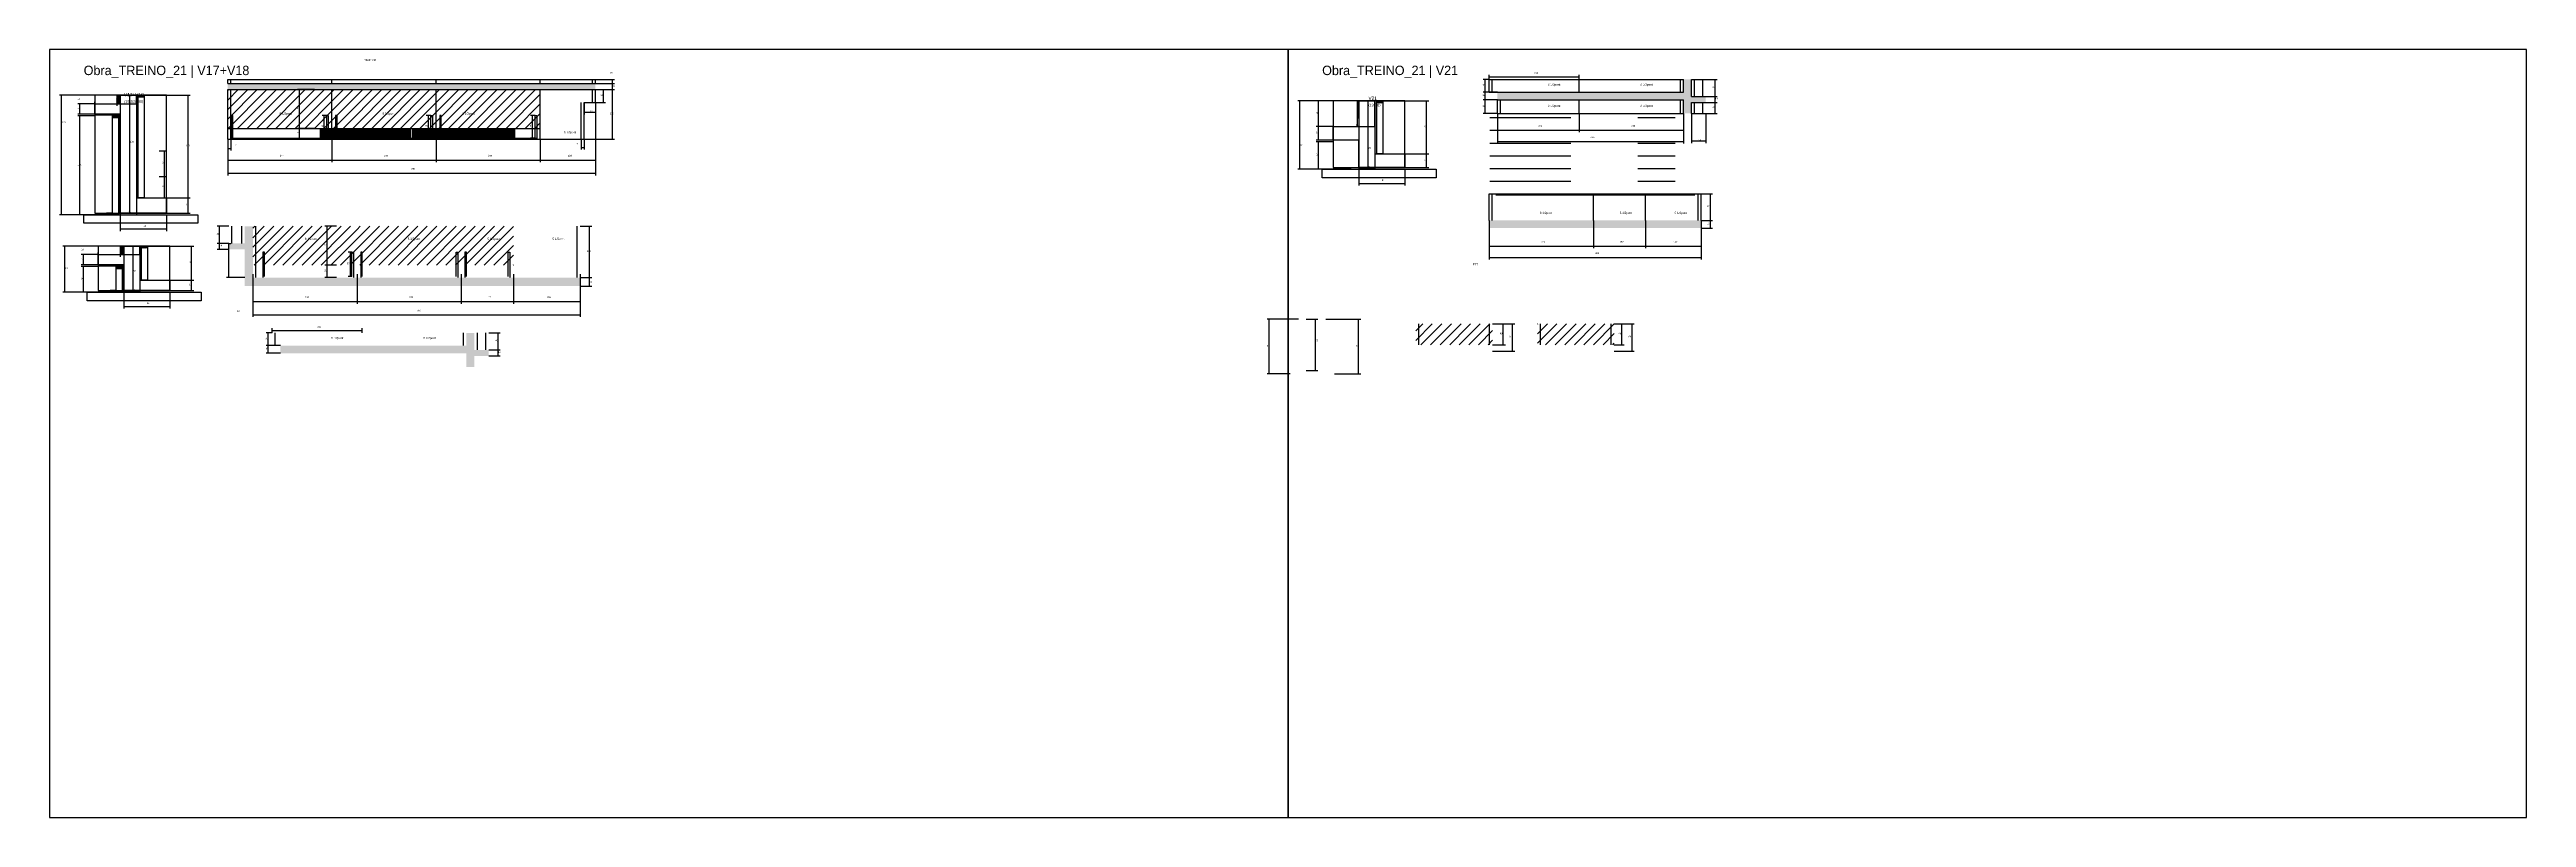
# Model space of a CAD drawing. Header units: metres. Extents: x -41 to 34800, y -36000 to 1848.
# Drawn here: x 20300 to 26100, y -21600 to -19800 of the extents above; entities that cross this region are included whole.
import ezdxf

# ---------------------------------------------------------------- set-up
doc = ezdxf.new("R2010")
doc.units = ezdxf.units.M
for name, color, linetype in [('CELL_BORDER', 8, 'Continuous'), ('CONCRETO', 251, 'Continuous'), ('COTA', 4, 'Continuous'), ('Cota Seção (2x)', 4, 'Continuous'), ('Hachura', 253, 'Continuous'), ('LABEL_ID', 3, 'Continuous'), ('Madeira', 126, 'Continuous'), ('NOMENCLATURA', 7, 'Continuous'), ('Painéis', 200, 'Continuous'), ('PONTALETE', 2, 'Continuous'), ('SARR_2.2x7', 40, 'Continuous'), ('SARR_3.5x7', 81, 'Continuous'), ('Texto Seção', 7, 'Continuous')]:
    doc.layers.add(name, color=color, linetype=linetype)

msp = doc.modelspace()

# ---------------------------------------------------------------- hatches: boundary and pattern name
at = {"layer": 'COTA'}
h = msp.add_hatch(dxfattribs=at)
h.set_pattern_fill('AR-CONC', scale=0.03)
h.paths.add_polyline_path([(21578.2, -19894), (21578.2, -19880), (20717.2, -19880), (20717.2, -19894)])
h = msp.add_hatch(dxfattribs=at)
h.set_pattern_fill('AR-CONC', scale=0.03)
h.paths.add_polyline_path([(24125.8, -19918), (24125.8, -19950), (24144.8, -19950), (24144.8, -19924), (24178.3, -19924), (24178.3, -19910), (24144.8, -19910), (24144.8, -19870), (24125.8, -19870), (24125.8, -19900), (23690.3, -19900), (23690.3, -19918)])
h = msp.add_hatch(dxfattribs=at)
h.set_pattern_fill('AR-CONC', scale=0.03)
h.paths.add_polyline_path([(21542.7, -20334.4), (20776.2, -20334.4), (20776.2, -20214.4), (20757.2, -20214.4), (20757.2, -20254.4), (20719.7, -20254.4), (20719.7, -20268.4), (20757.2, -20268.4), (20757.2, -20354.4), (21542.7, -20354.4)])
h = msp.add_hatch(dxfattribs=at)
h.set_pattern_fill('AR-CONC', scale=0.03)
h.paths.add_polyline_path([(24167.3, -20218.5), (24167.3, -20200.5), (23671.3, -20200.5), (23671.3, -20218.5)])
h = msp.add_hatch(dxfattribs=at)
h.set_pattern_fill('AR-CONC', scale=0.03)
h.paths.add_polyline_path([(21276, -20512.1), (21276, -20544.1), (21295, -20544.1), (21295, -20518.1), (21328.5, -20518.1), (21328.5, -20504.1), (21295, -20504.1), (21295, -20464.1), (21276, -20464.1), (21276, -20494.1), (20840.5, -20494.1), (20840.5, -20512.1)])
at = {"layer": 'Hachura'}
h = msp.add_hatch(dxfattribs=at)
h.set_pattern_fill('ANSI31', scale=5)
h.paths.add_polyline_path([(20961.2, -19985), (20961.2, -19894), (20717.2, -19894), (20717.2, -19985)])
h = msp.add_hatch(dxfattribs=at)
h.set_pattern_fill('ANSI31', scale=5)
h.paths.add_polyline_path([(21205.2, -19985), (21205.2, -19894), (20961.2, -19894), (20961.2, -19985)])
h = msp.add_hatch(dxfattribs=at)
h.set_pattern_fill('ANSI31', scale=5)
h.paths.add_polyline_path([(21449.2, -19985), (21449.2, -19894), (21205.2, -19894), (21205.2, -19985)])
h = msp.add_hatch(color=8, dxfattribs=at)
h.dxf.hatch_style = 1
h.paths.add_polyline_path([(20465.7, -19955.3), (20465.7, -19951.3), (20465.7, -19951.3), (20405.7, -19951.3), (20405.7, -19951.3), (20405.7, -19955.3), (20405.7, -19955.3), (20465.7, -19955.3)])
h = msp.add_hatch(dxfattribs=at)
h.set_pattern_fill('ANSI31', scale=0.5)
h.paths.add_polyline_path([(20461.7, -19907.3), (20457.3, -19907.3), (20457.3, -19907.3), (20457.3, -19927.3), (20457.3, -19927.3), (20461.7, -19927.3), (20461.7, -19927.3), (20461.7, -19907.3)])
h = msp.add_hatch(color=8, dxfattribs=at)
h.dxf.hatch_style = 1
h.paths.add_polyline_path([(20461.7, -19907.3), (20465.7, -19907.3), (20465.7, -19907.3), (20465.7, -19927.3), (20465.7, -19927.3), (20461.7, -19927.3), (20461.7, -19927.3), (20461.7, -19907.3)])
h = msp.add_hatch(color=8, dxfattribs=at)
h.dxf.hatch_style = 1
h.paths.add_polyline_path([(20503.7, -20147.3), (20507.7, -20147.3), (20507.7, -19907.3), (20503.7, -19907.3)])
h = msp.add_hatch(dxfattribs=at)
h.set_pattern_fill('ANSI31', scale=0.5)
h.paths.add_polyline_path([(20521.7, -19907.3), (20521.7, -19911.7), (20521.7, -19911.7), (20507.7, -19911.7), (20507.7, -19911.7), (20507.7, -19907.3), (20507.7, -19907.3), (20521.7, -19907.3)])
h = msp.add_hatch(color=8, dxfattribs=at)
h.dxf.hatch_style = 1
h.paths.add_polyline_path([(23403.7, -20044.5), (23407.7, -20044.5), (23407.7, -19920.5), (23403.7, -19920.5)])
h = msp.add_hatch(dxfattribs=at)
h.set_pattern_fill('ANSI31', scale=0.5)
h.paths.add_polyline_path([(23421.7, -19920.5), (23421.7, -19924.9), (23421.7, -19924.9), (23407.7, -19924.9), (23407.7, -19924.9), (23407.7, -19920.5), (23407.7, -19920.5), (23421.7, -19920.5)])
h = msp.add_hatch(dxfattribs=at)
h.set_pattern_fill('ANSI31', scale=0.5)
h.paths.add_polyline_path([(20447.7, -19955.3), (20447.7, -19959.7), (20447.7, -19959.7), (20461.7, -19959.7), (20461.7, -19959.7), (20461.7, -19955.3), (20461.7, -19955.3), (20447.7, -19955.3)])
h = msp.add_hatch(color=8, dxfattribs=at)
h.dxf.hatch_style = 1
h.paths.add_polyline_path([(20465.7, -19955.3), (20461.7, -19955.3), (20461.7, -20187.3), (20465.7, -20187.3)])
h = msp.add_hatch(color=8, dxfattribs=at)
h.dxf.hatch_style = 1
h.paths.add_polyline_path([(23473.7, -20080.5), (23473.7, -20076.5), (23473.7, -20076.5), (23365.7, -20076.5), (23365.7, -20076.5), (23365.7, -20080.5), (23365.7, -20080.5), (23473.7, -20080.5)])
h = msp.add_hatch(dxfattribs=at)
h.set_pattern_fill('ANSI31', scale=0.5)
h.paths.add_polyline_path([(20433.7, -20186.9), (20433.7, -20182.5), (20433.7, -20182.5), (20447.7, -20182.5), (20447.7, -20182.5), (20447.7, -20186.9), (20447.7, -20186.9), (20433.7, -20186.9)])
h = msp.add_hatch(color=8, dxfattribs=at)
h.dxf.hatch_style = 1
h.paths.add_polyline_path([(20573.7, -20187.3), (20573.7, -20183.3), (20573.7, -20183.3), (20465.7, -20183.3), (20465.7, -20183.3), (20465.7, -20187.3), (20465.7, -20187.3), (20573.7, -20187.3)])
h = msp.add_hatch(dxfattribs=at)
h.set_pattern_fill('ANSI31', scale=5)
h.paths.add_polyline_path([(21020.2, -20305.4), (21020.2, -20214.4), (20776.2, -20214.4), (20776.2, -20305.4)])
h = msp.add_hatch(dxfattribs=at)
h.set_pattern_fill('ANSI31', scale=5)
h.paths.add_polyline_path([(21264.2, -20305.4), (21264.2, -20214.4), (21020.2, -20214.4), (21020.2, -20305.4)])
h = msp.add_hatch(dxfattribs=at)
h.set_pattern_fill('ANSI31', scale=5)
h.paths.add_polyline_path([(21264.2, -20305.4), (21386.2, -20305.4), (21386.2, -20214.4), (21264.2, -20214.4)])
h = msp.add_hatch(dxfattribs=at)
h.set_pattern_fill('ANSI31', scale=0.5)
h.paths.add_polyline_path([(20469.7, -20260.7), (20465.3, -20260.7), (20465.3, -20260.7), (20465.3, -20280.7), (20465.3, -20280.7), (20469.7, -20280.7), (20469.7, -20280.7), (20469.7, -20260.7)])
h = msp.add_hatch(color=8, dxfattribs=at)
h.dxf.hatch_style = 1
h.paths.add_polyline_path([(20469.7, -20260.7), (20473.7, -20260.7), (20473.7, -20260.7), (20473.7, -20280.7), (20473.7, -20280.7), (20469.7, -20280.7), (20469.7, -20280.7), (20469.7, -20260.7)])
h = msp.add_hatch(color=8, dxfattribs=at)
h.dxf.hatch_style = 1
h.paths.add_polyline_path([(20511.7, -20340.7), (20515.7, -20340.7), (20515.7, -20260.7), (20511.7, -20260.7)])
h = msp.add_hatch(dxfattribs=at)
h.set_pattern_fill('ANSI31', scale=0.5)
h.paths.add_polyline_path([(20529.7, -20260.7), (20529.7, -20265.1), (20529.7, -20265.1), (20515.7, -20265.1), (20515.7, -20265.1), (20515.7, -20260.7), (20515.7, -20260.7), (20529.7, -20260.7)])
h = msp.add_hatch(color=8, dxfattribs=at)
h.dxf.hatch_style = 1
h.paths.add_polyline_path([(20473.7, -20308.7), (20473.7, -20304.7), (20473.7, -20304.7), (20413.7, -20304.7), (20413.7, -20304.7), (20413.7, -20308.7), (20413.7, -20308.7), (20473.7, -20308.7)])
h = msp.add_hatch(dxfattribs=at)
h.set_pattern_fill('ANSI31', scale=0.5)
h.paths.add_polyline_path([(20455.7, -20308.7), (20455.7, -20313.1), (20455.7, -20313.1), (20469.7, -20313.1), (20469.7, -20313.1), (20469.7, -20308.7), (20469.7, -20308.7), (20455.7, -20308.7)])
h = msp.add_hatch(color=8, dxfattribs=at)
h.dxf.hatch_style = 1
h.paths.add_polyline_path([(20473.7, -20308.7), (20469.7, -20308.7), (20469.7, -20368.7), (20473.7, -20368.7)])
h = msp.add_hatch(dxfattribs=at)
h.set_pattern_fill('ANSI31', scale=0.5)
h.paths.add_polyline_path([(20441.7, -20368.3), (20441.7, -20363.9), (20441.7, -20363.9), (20455.7, -20363.9), (20455.7, -20363.9), (20455.7, -20368.3), (20455.7, -20368.3), (20441.7, -20368.3)])
h = msp.add_hatch(color=8, dxfattribs=at)
h.dxf.hatch_style = 1
h.paths.add_polyline_path([(20581.7, -20368.7), (20581.7, -20364.7), (20581.7, -20364.7), (20473.7, -20364.7), (20473.7, -20364.7), (20473.7, -20368.7), (20473.7, -20368.7), (20581.7, -20368.7)])
h = msp.add_hatch(dxfattribs=at)
h.set_pattern_fill('ANSI31', scale=5)
h.paths.add_polyline_path([(23499, -20442.9), (23499, -20491.9), (23621, -20491.9), (23621, -20442.9)])
h = msp.add_hatch(dxfattribs=at)
h.set_pattern_fill('ANSI31', scale=5)
h.paths.add_polyline_path([(23679, -20442.9), (23621, -20442.9), (23621, -20491.9), (23679, -20491.9)])
h = msp.add_hatch(dxfattribs=at)
h.set_pattern_fill('ANSI31', scale=5)
h.paths.add_polyline_path([(23842.1, -20442.9), (23784.1, -20442.9), (23784.1, -20491.9), (23842.1, -20491.9)])
h = msp.add_hatch(dxfattribs=at)
h.set_pattern_fill('ANSI31', scale=5)
h.paths.add_polyline_path([(23964.1, -20442.9), (23842.1, -20442.9), (23842.1, -20491.9), (23964.1, -20491.9)])

# ---------------------------------------------------------------- linework, layer by layer
at = {"layer": 'CELL_BORDER'}
for points in [[(20300, -21600), (23200, -21600), (23200, -19800), (20300, -19800)], [(23200, -21600), (26100, -21600), (26100, -19800), (23200, -19800)]]:
    msp.add_lwpolyline(points, close=True, dxfattribs=at)
at = {"layer": 'CONCRETO'}
for points in [[(20503.7, -19907.3), (20503.7, -20147.3), (20573.7, -20147.3), (20573.7, -20183.3), (20573.7, -20183.3), (20573.7, -20183.3), (20465.7, -20183.3), (20465.7, -19951.3), (20405.7, -19951.3), (20405.7, -19927.3), (20465.7, -19927.3)], [(20465.7, -19927.3), (20465.7, -19917.3), (20465.7, -19907.3), (20503.7, -19907.3)], [(23403.7, -19920.5), (23403.7, -20044.5), (23473.7, -20044.5), (23473.7, -20076.5), (23473.7, -20076.5), (23473.7, -20076.5), (23365.7, -20076.5), (23365.7, -20012.5), (23305.7, -20012.5), (23305.7, -19980.5), (23365.7, -19980.5)], [(23365.7, -19980.5), (23361.7, -19980.5), (23365.7, -19920.5), (23403.7, -19920.5)], [(20511.7, -20260.7), (20511.7, -20340.7), (20581.7, -20340.7), (20581.7, -20364.7), (20581.7, -20364.7), (20581.7, -20364.7), (20473.7, -20364.7), (20473.7, -20304.7), (20413.7, -20304.7), (20413.7, -20280.7), (20473.7, -20280.7)], [(20473.7, -20280.7), (20469.7, -20280.7), (20473.7, -20260.7), (20511.7, -20260.7)]]:
    msp.add_lwpolyline(points, dxfattribs=at)
for points in [[(20405.7, -20183.3), (20573.7, -20183.3), (20573.7, -19907.3), (20405.7, -19907.3)], [(20465.7, -19927.3), (20503.7, -19927.3), (20503.7, -19907.3), (20465.7, -19907.3)], [(23305.7, -20076.5), (23473.7, -20076.5), (23473.7, -19920.5), (23305.7, -19920.5)], [(23361.7, -19980.5), (23403.7, -19980.5), (23403.7, -19920.5), (23361.7, -19920.5)], [(20413.7, -20364.7), (20581.7, -20364.7), (20581.7, -20260.7), (20413.7, -20260.7)], [(20469.7, -20280.7), (20511.7, -20280.7), (20511.7, -20260.7), (20469.7, -20260.7)]]:
    msp.add_lwpolyline(points, close=True, dxfattribs=at)
at = {"layer": 'COTA'}
for p, q in [((20920.4, -19894), (20880.4, -19894)), ((20885.4, -19985), (20885.4, -19894)), ((21578.2, -19870), (21623.2, -19870)), ((21578.2, -19880), (21623.2, -19880)), ((21578.2, -19880), (21623.2, -19880)), ((21578.2, -19894), (21623.2, -19894)), ((21578.2, -19894), (21623.2, -19894)), ((21578.2, -19894), (21601.9, -19894)), ((21596.9, -19924), (21596.9, -19894)), ((21618.2, -19880), (21618.2, -19870)), ((21618.2, -19894), (21618.2, -19880)), ((21618.2, -20010), (21618.2, -19894)), ((23671.3, -19870), (23656.7, -19870)), ((23661.7, -19900), (23661.7, -19870)), ((23671.3, -19870), (23671.3, -19859.2)), ((23671.3, -19864.2), (23881.8, -19864.2)), ((23881.8, -19870), (23881.8, -19859.2)), ((24178.3, -19870), (24205.3, -19870)), ((24200.3, -19910), (24200.3, -19870)), ((20457.3, -19907.3), (20323, -19907.3)), ((20328, -20187.3), (20328, -19907.3)), ((20405.7, -19927.3), (20366.3, -19927.3)), ((20405.7, -19951.3), (20366.3, -19951.3)), ((20371.3, -19951.3), (20371.3, -19927.3)), ((20405.7, -19927.3), (20405.7, -19922.3)), ((20405.7, -19927.3), (20457.3, -19927.3)), ((20457.3, -19907.3), (20457.3, -19932.3)), ((20521.7, -19907.3), (20629.6, -19907.3)), ((20624.6, -20147.3), (20624.6, -19907.3)), ((21551.7, -19924), (21551.7, -19952)), ((21551.7, -19947), (21578.2, -19947)), ((21578.2, -19924), (21578.2, -20095)), ((21578.2, -19924), (21578.2, -20064)), ((21578.2, -19924), (21601.9, -19924)), ((21578.2, -19924), (21578.2, -19952)), ((23357.3, -19920.5), (23223, -19920.5)), ((23228, -20080.5), (23228, -19920.5)), ((23357.3, -19920.5), (23266.2, -19920.5)), ((23271.2, -19980.5), (23271.2, -19920.5)), ((23421.7, -19920.5), (23529.6, -19920.5)), ((23524.6, -20044.5), (23524.6, -19920.5)), ((23671.3, -19900), (23656.7, -19900)), ((23690.3, -19900), (23656.7, -19900)), ((23690.3, -19918), (23656.7, -19918)), ((23690.3, -19918), (23656.7, -19918)), ((23690.3, -19950), (23656.7, -19950)), ((23661.7, -19918), (23661.7, -19900)), ((23661.7, -19950), (23661.7, -19918)), ((23690.3, -19950), (23690.3, -19994.1)), ((23690.3, -19950), (23690.3, -20020.6)), ((23881.8, -19950), (23881.8, -19994.1)), ((23881.8, -19950), (23881.8, -19994.1)), ((24125.8, -19950), (24125.8, -19994.1)), ((24125.8, -19950), (24125.8, -20020.6)), ((24144.8, -19950), (24144.8, -20019.3)), ((24178.3, -19910), (24205.3, -19910)), ((24178.3, -19910), (24205.3, -19910)), ((24178.3, -19924), (24205.3, -19924)), ((24178.3, -19924), (24205.3, -19924)), ((24178.3, -19950), (24205.3, -19950)), ((24178.3, -19950), (24178.3, -20019.3)), ((24200.3, -19924), (24200.3, -19910)), ((24200.3, -19950), (24200.3, -19924)), ((20405.7, -19955.3), (20366.3, -19955.3)), ((20371.3, -20187.3), (20371.3, -19955.3)), ((20717.2, -20010), (20717.2, -20064)), ((20717.2, -20010), (20717.2, -20095)), ((20717.2, -20010), (20717.2, -20036.9)), ((20724.2, -20010), (20724.2, -20036.9)), ((20920.4, -19985), (20880.4, -19985)), ((20920.4, -19985), (20880.4, -19985)), ((20920.4, -20010), (20880.4, -20010)), ((20885.4, -20010), (20885.4, -19985)), ((20949.2, -19954.8), (20938.1, -19954.8)), ((20949.2, -20007.8), (20938.1, -20007.8)), ((20943.1, -20007.8), (20943.1, -19954.8)), ((20961.2, -20010), (20961.2, -20064)), ((20961.2, -20010), (20961.2, -20064)), ((21193.2, -19954.8), (21182.1, -19954.8)), ((21193.2, -20007.8), (21182.1, -20007.8)), ((21187.1, -20007.8), (21187.1, -19954.8)), ((21205.2, -20010), (21205.2, -20064)), ((21205.2, -20010), (21205.2, -20064)), ((21437.2, -19954.8), (21426.1, -19954.8)), ((21437.2, -20007.8), (21426.1, -20007.8)), ((21431.1, -20007.8), (21431.1, -19954.8)), ((21449.2, -20010), (21449.2, -20064)), ((21449.2, -20010), (21449.2, -20064)), ((21544.7, -20010), (21544.7, -20034.7)), ((21551.7, -20010), (21623.2, -20010)), ((21551.7, -20010), (21551.7, -20034.7)), ((23305.7, -19980.5), (23266.2, -19980.5)), ((23305.7, -19980.5), (23266.2, -19980.5)), ((23271.2, -20012.5), (23271.2, -19980.5)), ((23690.3, -19989.1), (23881.8, -19989.1)), ((23881.8, -19989.1), (24125.8, -19989.1)), ((20556.7, -20037.4), (20574.4, -20037.4)), ((20569.4, -20097.3), (20569.4, -20037.4)), ((20717.2, -20031.9), (20724.2, -20031.9)), ((20717.2, -20059), (20961.2, -20059)), ((20961.2, -20059), (21205.2, -20059)), ((21205.2, -20059), (21449.2, -20059)), ((21449.2, -20059), (21578.2, -20059)), ((21544.7, -20029.7), (21551.7, -20029.7)), ((23305.7, -20012.5), (23266.2, -20012.5)), ((23305.7, -20016.5), (23266.2, -20016.5)), ((23271.2, -20080.5), (23271.2, -20016.5)), ((23473.7, -20044.5), (23529.6, -20044.5)), ((23473.7, -20044.5), (23529.6, -20044.5)), ((23524.6, -20076.5), (23524.6, -20044.5)), ((23690.3, -20015.6), (24125.8, -20015.6)), ((24144.8, -20014.3), (24178.3, -20014.3)), ((20556.7, -20097.3), (20574.4, -20097.3)), ((20556.7, -20097.4), (20574.4, -20097.4)), ((20569.4, -20147.3), (20569.4, -20097.4)), ((20717.2, -20090), (21578.2, -20090)), ((23347.7, -20080.5), (23223, -20080.5)), ((23347.7, -20080.5), (23266.2, -20080.5)), ((23365.7, -20080.5), (23365.7, -20119)), ((23365.7, -20114), (23473.7, -20114)), ((23473.7, -20076.5), (23529.6, -20076.5)), ((23473.7, -20080.5), (23473.7, -20119)), ((20556.7, -20147.3), (20574.4, -20147.3)), ((20573.7, -20147.3), (20629.6, -20147.3)), ((20573.7, -20147.3), (20629.6, -20147.3)), ((20573.7, -20183.3), (20629.6, -20183.3)), ((20624.6, -20183.3), (20624.6, -20147.3)), ((24167.3, -20138.5), (24194.3, -20138.5)), ((24189.3, -20200.5), (24189.3, -20138.5)), ((20447.7, -20187.3), (20323, -20187.3)), ((20447.7, -20187.3), (20366.3, -20187.3)), ((20465.7, -20187.3), (20465.7, -20225.7)), ((20465.7, -20220.7), (20573.7, -20220.7)), ((20573.7, -20187.3), (20573.7, -20225.7)), ((20719.7, -20214.4), (20692.6, -20214.4)), ((20697.6, -20254.4), (20697.6, -20214.4)), ((20972, -20214.4), (20944.8, -20214.4)), ((20949.8, -20305.4), (20949.8, -20214.4)), ((21542.7, -20214.4), (21569.7, -20214.4)), ((21564.7, -20334.4), (21564.7, -20214.4)), ((23671.3, -20200.5), (23671.3, -20266)), ((23671.3, -20200.5), (23671.3, -20292.5)), ((23915.3, -20200.5), (23915.3, -20266)), ((23915.3, -20200.5), (23915.3, -20266)), ((24037.3, -20200.5), (24037.3, -20266)), ((24037.3, -20200.5), (24037.3, -20266)), ((24167.3, -20200.5), (24194.3, -20200.5)), ((24167.3, -20200.5), (24167.3, -20292.5)), ((24167.3, -20200.5), (24194.3, -20200.5)), ((24167.3, -20216.8), (24167.3, -20266)), ((24167.3, -20218.5), (24194.3, -20218.5)), ((24189.3, -20218.5), (24189.3, -20200.5)), ((20465.3, -20260.7), (20331, -20260.7)), ((20336, -20368.7), (20336, -20260.7)), ((20413.7, -20280.7), (20374.2, -20280.7)), ((20379.2, -20304.7), (20379.2, -20280.7)), ((20413.7, -20280.7), (20413.7, -20275.7)), ((20413.7, -20280.7), (20465.3, -20280.7)), ((20465.3, -20260.7), (20465.3, -20285.7)), ((20529.7, -20260.7), (20637.6, -20260.7)), ((20632.6, -20340.7), (20632.6, -20260.7)), ((20719.7, -20254.4), (20692.6, -20254.4)), ((20719.7, -20254.4), (20692.6, -20254.4)), ((20719.7, -20268.4), (20692.6, -20268.4)), ((20697.6, -20268.4), (20697.6, -20254.4)), ((20719.7, -20334.4), (20719.7, -20254.4)), ((20719.7, -20254.4), (20724.7, -20254.4)), ((21008.2, -20275.2), (20999.4, -20275.2)), ((21004.4, -20332.2), (21004.4, -20275.2)), ((23671.3, -20261), (23915.3, -20261)), ((23671.3, -20287.5), (24167.3, -20287.5)), ((23915.3, -20261), (24037.3, -20261)), ((24037.3, -20261), (24167.3, -20261)), ((20413.7, -20304.7), (20374.2, -20304.7)), ((20413.7, -20308.7), (20374.2, -20308.7)), ((20379.2, -20368.7), (20379.2, -20308.7)), ((20581.7, -20340.7), (20637.6, -20340.7)), ((20581.7, -20340.7), (20637.6, -20340.7)), ((20632.6, -20364.7), (20632.6, -20340.7)), ((20757.2, -20334.4), (20714.7, -20334.4)), ((20776.2, -20326.9), (20776.2, -20395.8)), ((20776.2, -20326.9), (20776.2, -20426.8)), ((20972, -20305.4), (20944.8, -20305.4)), ((20972, -20305.4), (20944.8, -20305.4)), ((20972, -20334.4), (20944.8, -20334.4)), ((20949.8, -20334.4), (20949.8, -20305.4)), ((21008.2, -20332.2), (20999.4, -20332.2)), ((21020.2, -20326.9), (21020.2, -20395.8)), ((21020.2, -20326.9), (21020.2, -20395.8)), ((21264.2, -20326.9), (21264.2, -20395.8)), ((21264.2, -20326.9), (21264.2, -20395.8)), ((21386.2, -20326.9), (21386.2, -20395.8)), ((21386.2, -20326.9), (21386.2, -20395.8)), ((21542.7, -20326.9), (21542.7, -20426.8)), ((21542.7, -20334.4), (21569.7, -20334.4)), ((21542.7, -20334.4), (21569.7, -20334.4)), ((21542.7, -20344.5), (21542.7, -20395.8)), ((21542.7, -20354.4), (21569.7, -20354.4)), ((21564.7, -20354.4), (21564.7, -20334.4)), ((20455.7, -20368.7), (20331, -20368.7)), ((20455.7, -20368.7), (20374.2, -20368.7)), ((20473.7, -20368.7), (20473.7, -20407.1)), ((20473.7, -20402.1), (20581.7, -20402.1)), ((20581.7, -20364.7), (20637.6, -20364.7)), ((20581.7, -20368.7), (20581.7, -20407.1)), ((20776.2, -20390.8), (21020.2, -20390.8)), ((21020.2, -20390.8), (21264.2, -20390.8)), ((21264.2, -20390.8), (21386.2, -20390.8)), ((21386.2, -20390.8), (21542.7, -20390.8)), ((20776.2, -20421.8), (21542.7, -20421.8)), ((20821.5, -20464.1), (20806.9, -20464.1)), ((20811.9, -20494.1), (20811.9, -20464.1)), ((20821.5, -20464.1), (20821.5, -20453.3)), ((20821.5, -20458.3), (21032, -20458.3)), ((21032, -20464.1), (21032, -20453.3)), ((21328.5, -20464.1), (21355.5, -20464.1)), ((21350.5, -20504.1), (21350.5, -20464.1)), ((23224.8, -20432.3), (23151.1, -20432.3)), ((23156.1, -20560.3), (23156.1, -20432.3)), ((23288.8, -20432.3), (23370.3, -20432.3)), ((23365.3, -20560.3), (23365.3, -20432.3)), ((23679, -20442.9), (23709.1, -20442.9)), ((23679, -20442.9), (23730.9, -20442.9)), ((23704.1, -20491.9), (23704.1, -20442.9)), ((23725.9, -20506.9), (23725.9, -20442.9)), ((23964.1, -20442.9), (23986.9, -20442.9)), ((23964.1, -20442.9), (24010.6, -20442.9)), ((23981.9, -20491.9), (23981.9, -20442.9)), ((24005.6, -20506.9), (24005.6, -20442.9)), ((20821.5, -20494.1), (20806.9, -20494.1)), ((20840.5, -20494.1), (20806.9, -20494.1)), ((20840.5, -20512.1), (20806.9, -20512.1)), ((20811.9, -20512.1), (20811.9, -20494.1)), ((21328.5, -20504.1), (21355.5, -20504.1)), ((21328.5, -20504.1), (21355.5, -20504.1)), ((21328.5, -20518.1), (21355.5, -20518.1)), ((21350.5, -20518.1), (21350.5, -20504.1)), ((23679, -20491.9), (23709.1, -20491.9)), ((23679, -20506.9), (23730.9, -20506.9)), ((23964.1, -20491.9), (23986.9, -20491.9)), ((23964.1, -20506.9), (24010.6, -20506.9)), ((23204.8, -20560.3), (23151.1, -20560.3)), ((23308.8, -20560.3), (23370.3, -20560.3))]:
    msp.add_line(p, q, dxfattribs=at)
at = {"layer": 'Cota Seção (2x)'}
for p, q in [((20465.7, -19907.3), (20492.9, -19907.3)), ((20465.7, -19907.3), (20465.7, -20188.9)), ((20487.9, -20183.3), (20487.9, -19907.3)), ((20503.7, -19907.3), (20503.7, -20188.9)), ((23365.7, -19920.5), (23392.8, -19920.5)), ((23365.7, -19920.5), (23365.7, -20082.1)), ((23387.8, -20076.5), (23387.8, -19920.5)), ((23403.7, -19920.5), (23403.7, -20082.1)), ((23365.7, -20076.5), (23392.8, -20076.5)), ((23365.7, -20077.1), (23403.7, -20077.1)), ((20465.7, -20183.3), (20492.9, -20183.3)), ((20465.7, -20183.9), (20503.7, -20183.9)), ((20473.7, -20260.7), (20500.8, -20260.7)), ((20473.7, -20260.7), (20473.7, -20370.3)), ((20495.8, -20364.7), (20495.8, -20260.7)), ((20511.7, -20260.7), (20511.7, -20370.3)), ((20473.7, -20364.7), (20500.8, -20364.7)), ((20473.7, -20365.3), (20511.7, -20365.3)), ((23242.8, -20432.3), (23269.6, -20432.3)), ((23264.6, -20552.3), (23264.6, -20432.3)), ((23242.8, -20552.3), (23269.6, -20552.3))]:
    msp.add_line(p, q, dxfattribs=at)
at = {"layer": 'Madeira'}
for points in [[(20461.7, -19907.3), (20457.3, -19907.3), (20457.3, -19927.3), (20461.7, -19927.3)], [(20521.7, -19907.3), (20521.7, -19911.7), (20507.7, -19911.7), (20507.7, -19907.3)], [(20521.7, -20147.3), (20507.7, -20147.3), (20507.7, -19907.3), (20521.7, -19907.3)], [(23421.7, -19920.5), (23421.7, -19924.9), (23407.7, -19924.9), (23407.7, -19920.5)], [(23421.7, -20044.5), (23407.7, -20044.5), (23407.7, -19920.5), (23421.7, -19920.5)], [(20447.7, -19955.3), (20447.7, -19959.7), (20461.7, -19959.7), (20461.7, -19955.3)], [(20447.7, -19955.3), (20461.7, -19955.3), (20461.7, -20187.3), (20447.7, -20187.3)], [(23546.9, -20100.5), (23280, -20100.5), (23280, -20080.5), (23546.9, -20080.5)], [(20433.7, -20186.9), (20433.7, -20182.5), (20447.7, -20182.5), (20447.7, -20186.9)], [(20646.9, -20207.3), (20380, -20207.3), (20380, -20187.3), (20646.9, -20187.3)], [(20469.7, -20260.7), (20465.3, -20260.7), (20465.3, -20280.7), (20469.7, -20280.7)], [(20529.7, -20260.7), (20529.7, -20265.1), (20515.7, -20265.1), (20515.7, -20260.7)], [(20529.7, -20340.7), (20515.7, -20340.7), (20515.7, -20260.7), (20529.7, -20260.7)], [(20455.7, -20308.7), (20455.7, -20313.1), (20469.7, -20313.1), (20469.7, -20308.7)], [(20455.7, -20308.7), (20469.7, -20308.7), (20469.7, -20368.7), (20455.7, -20368.7)], [(20654.8, -20388.7), (20387.9, -20388.7), (20387.9, -20368.7), (20654.8, -20368.7)], [(20441.7, -20368.3), (20441.7, -20363.9), (20455.7, -20363.9), (20455.7, -20368.3)]]:
    msp.add_lwpolyline(points, close=True, dxfattribs=at)
at = {"layer": 'Painéis'}
for p, q in [((20717.2, -19870), (21578.2, -19870)), ((20717.2, -19880), (20717.2, -19870)), ((20717.2, -19880), (21578.2, -19880)), ((20717.2, -19894), (21578.2, -19894)), ((20717.2, -20010), (20717.2, -19894)), ((20961.2, -19880), (20961.2, -19870)), ((20961.2, -20010), (20961.2, -19894)), ((21205.2, -19880), (21205.2, -19870)), ((21205.2, -20010), (21205.2, -19894)), ((21449.2, -19880), (21449.2, -19870)), ((21449.2, -20010), (21449.2, -19894)), ((21578.2, -19880), (21578.2, -19870)), ((21578.2, -19924), (21578.2, -19894)), ((23671.3, -19870), (24125.8, -19870)), ((23671.3, -19900), (23671.3, -19870)), ((23881.8, -19900), (23881.8, -19870)), ((24125.8, -19900), (24125.8, -19870)), ((24144.8, -19870), (24178.3, -19870)), ((24144.8, -19910), (24144.8, -19870)), ((21551.7, -19924), (21578.2, -19924)), ((21551.7, -20010), (21551.7, -19924)), ((23671.3, -19900), (24125.8, -19900)), ((23690.3, -19918), (24125.8, -19918)), ((23690.3, -19950), (23690.3, -19918)), ((23690.3, -19950), (24125.8, -19950)), ((23881.8, -19950), (23881.8, -19918)), ((24125.8, -19950), (24125.8, -19918)), ((24144.8, -19910), (24178.3, -19910)), ((24144.8, -19924), (24178.3, -19924)), ((24144.8, -19950), (24144.8, -19924)), ((24144.8, -19950), (24178.3, -19950)), ((20717.2, -19985), (21449.2, -19985)), ((20717.2, -20010), (21551.7, -20010)), ((23671.3, -20138.5), (24167.3, -20138.5)), ((23671.3, -20200.5), (23671.3, -20138.5)), ((23915.3, -20200.5), (23915.3, -20138.5)), ((24037.3, -20200.5), (24037.3, -20138.5)), ((24167.3, -20200.5), (24167.3, -20138.5))]:
    msp.add_line(p, q, dxfattribs=at)
at = {"layer": 'SARR_2.2x7'}
for p, q in [((20724.2, -19880), (20724.2, -19870)), ((20724.2, -20010), (20724.2, -19894)), ((21571.2, -19880), (21571.2, -19870)), ((21571.2, -19924), (21571.2, -19894)), ((23678.3, -19900), (23678.3, -19870)), ((24118.8, -19900), (24118.8, -19870)), ((24151.8, -19910), (24151.8, -19870)), ((24171.3, -19910), (24171.3, -19870)), ((21544.7, -20010), (21544.7, -19924)), ((23697.3, -19950), (23697.3, -19918)), ((24118.8, -19950), (24118.8, -19918)), ((24151.8, -19950), (24151.8, -19924)), ((24171.3, -19950), (24171.3, -19924)), ((20725.7, -20007.8), (20952.7, -20007.8)), ((20933.2, -19987.8), (21146.2, -19987.8)), ((20933.2, -19990.6), (21146.2, -19990.6)), ((20933.2, -19993.3), (21146.2, -19993.3)), ((20933.2, -19996.1), (21146.2, -19996.1)), ((20933.2, -19998.9), (21146.2, -19998.9)), ((20933.2, -20001.7), (21146.2, -20001.7)), ((20933.2, -20004.4), (21146.2, -20004.4)), ((20933.2, -20007.2), (21146.2, -20007.2)), ((20969.7, -20007.8), (21196.7, -20007.8)), ((21148.2, -19987.8), (21390.2, -19987.8)), ((21148.2, -19990.6), (21390.2, -19990.6)), ((21148.2, -19993.3), (21390.2, -19993.3)), ((21148.2, -19996.1), (21390.2, -19996.1)), ((21148.2, -19998.9), (21390.2, -19998.9)), ((21148.2, -20001.7), (21390.2, -20001.7)), ((21148.2, -20004.4), (21390.2, -20004.4)), ((21148.2, -20007.2), (21390.2, -20007.2)), ((21213.7, -20007.8), (21440.7, -20007.8)), ((23672.3, -19959.5), (23862.3, -19959.5)), ((23672.3, -19989.3), (23862.3, -19989.3)), ((24019.3, -19959.5), (24106.3, -19959.5)), ((24019.3, -19989.3), (24106.3, -19989.3)), ((23672.3, -20019.2), (23862.3, -20019.2)), ((23672.3, -20049), (23862.3, -20049)), ((24019.3, -20019.2), (24106.3, -20019.2)), ((24019.3, -20049), (24106.3, -20049)), ((23672.3, -20078.8), (23862.3, -20078.8)), ((23672.3, -20108.7), (23862.3, -20108.7)), ((24019.3, -20078.8), (24106.3, -20078.8)), ((24019.3, -20108.7), (24106.3, -20108.7)), ((23678.3, -20200.5), (23678.3, -20138.5)), ((23686.3, -20140.7), (23915.3, -20140.7)), ((23915.3, -20140.7), (24037.3, -20140.7)), ((24037.3, -20140.7), (24152.3, -20140.7)), ((24160.3, -20200.5), (24160.3, -20138.5)), ((20726.7, -20254.4), (20726.7, -20214.4)), ((20750.2, -20254.4), (20750.2, -20214.4)), ((20783.2, -20334.4), (20783.2, -20214.4)), ((21535.7, -20334.4), (21535.7, -20214.4)), ((20828.5, -20494.1), (20828.5, -20464.1)), ((21269, -20494.1), (21269, -20464.1)), ((21302, -20504.1), (21302, -20464.1)), ((21321.5, -20504.1), (21321.5, -20464.1)), ((23506, -20491.9), (23506, -20442.9)), ((23672, -20491.9), (23672, -20442.9)), ((23791.1, -20491.9), (23791.1, -20442.9)), ((23957.1, -20491.9), (23957.1, -20442.9))]:
    msp.add_line(p, q, dxfattribs=at)
at = {"layer": 'SARR_3.5x7'}
for points in [[(20729.2, -20007.8), (20729.2, -19954.8), (20725.7, -19954.8), (20725.7, -20010)], [(20949.2, -20007.8), (20949.2, -19954.8), (20952.7, -19954.8), (20952.7, -20010)], [(20973.2, -20007.8), (20973.2, -19954.8), (20969.7, -19954.8), (20969.7, -20010)], [(21193.2, -20007.8), (21193.2, -19954.8), (21196.7, -19954.8), (21196.7, -20010)], [(21217.2, -20007.8), (21217.2, -19954.8), (21213.7, -19954.8), (21213.7, -20010)], [(21437.2, -20007.8), (21437.2, -19954.8), (21440.7, -19954.8), (21440.7, -20010)], [(20803.2, -20332.2), (20803.2, -20275.2), (20799.7, -20275.2), (20799.7, -20334.4)], [(21008.2, -20332.2), (21008.2, -20275.2), (21011.7, -20275.2), (21011.7, -20334.4)], [(21032.2, -20332.2), (21032.2, -20275.2), (21028.7, -20275.2), (21028.7, -20334.4)], [(21252.2, -20332.2), (21252.2, -20275.2), (21255.7, -20275.2), (21255.7, -20334.4)], [(21276.2, -20332.2), (21276.2, -20275.2), (21272.7, -20275.2), (21272.7, -20334.4)], [(21374.2, -20332.2), (21374.2, -20275.2), (21377.7, -20275.2), (21377.7, -20334.4)]]:
    msp.add_lwpolyline(points, dxfattribs=at)

# ---------------------------------------------------------------- texts
at = {"layer": 'COTA'}
for s, p in [('10', (21611.7, -19856.9)), ('14', (21618.2, -19887)), ('30', (23655.2, -19885)), ('210', (23776.6, -19857.7)), ('40', (24193.8, -19890)), ('10', (20365.8, -19917.3)), ('12', (20365.8, -19939.3)), ('91', (20878.9, -19939.5)), ('26', (21565, -19947)), ('30', (21590.4, -19909)), ('116', (21611.7, -19952)), ('30', (23265.7, -19950.5)), ('32', (23655.2, -19934)), ('18', (23655.2, -19909)), ('26', (24193.8, -19937)), ('14', (24200.3, -19917)), ('140', (20328, -19972.6)), ('25', (20878.9, -19997.5)), ('53', (20936.6, -19981.3)), ('53', (21180.6, -19981.3)), ('53', (21424.6, -19981.3)), ('16', (23265.7, -19996.5)), ('62', (23519.1, -19982.5)), ('192', (23786.1, -19980.9)), ('436', (23908.1, -20007.4)), ('244', (24003.8, -19981)), ('116', (20365.8, -20071.3)), ('30', (20563.9, -20067.3)), ('120', (20619.1, -20027.3)), ('7', (20734.6, -20025.4)), ('244', (20839.2, -20050.9)), ('244', (21083.2, -20050.9)), ('244', (21327.2, -20050.9)), ('129', (21513.7, -20050.9)), ('7', (21534.4, -20023.2)), ('80', (23228, -20026.5)), ('32', (23265.7, -20048.5)), ('16', (23519.1, -20060.5)), ('34', (24161.6, -20014.3)), ('25', (20563.9, -20122.3)), ('861', (21147.7, -20081.9)), ('54', (23419.7, -20108.5)), ('18', (20619.1, -20165.3)), ('62', (24181.2, -20169.5)), ('54', (20519.7, -20215.2)), ('40', (20691.1, -20234.4)), ('18', (24181.2, -20209.5)), ('10', (20373.7, -20270.7)), ('12', (20373.7, -20292.7)), ('40', (20627.1, -20300.7)), ('14', (20697.6, -20261.4)), ('91', (20943.3, -20259.9)), ('57', (20996.3, -20303.7)), ('120', (21558.2, -20274.4)), ('244', (23793.3, -20253)), ('496', (23919.3, -20279.4)), ('122', (23976.3, -20253)), ('130', (24102.3, -20252.8)), ('54', (20336, -20314.7)), ('30', (20373.7, -20338.7)), ('12', (20627.1, -20352.7)), ('29', (20943.3, -20319.9)), ('20', (21564.7, -20347.4)), ('54', (20527.7, -20396.6)), ('38', (20738.5, -20415.3)), ('244', (20898.2, -20382.7)), ('244', (21142.2, -20382.7)), ('766', (21159.5, -20413.7)), ('122', (21325.2, -20382.8)), ('156', (21464.5, -20382.7)), ('210', (20926.8, -20451.8)), ('49', (23696, -20467.4)), ('64', (23717.8, -20474.9)), ('49', (23973.8, -20467.4)), ('64', (23997.5, -20474.9)), ('30', (20805.4, -20479.1)), ('18', (20805.4, -20503.1)), ('40', (21344, -20484.1)), ('14', (21350.5, -20511.1)), ('64', (23150.6, -20496.3)), ('64', (23359.8, -20496.3))]:
    msp.add_text(s, height=4, dxfattribs=at).set_placement(p)
at = {"layer": 'Cota Seção (2x)'}
for s, p in [('138', (20487.9, -20018.1)), ('78', (23387.8, -20032.8)), ('19', (23384.7, -20077.1)), ('19', (20484.7, -20183.9)), ('52', (20495.8, -20321)), ('19', (20492.7, -20365.3)), ('60', (23264.6, -20484.1))]:
    msp.add_text(s, height=4, dxfattribs=at).set_placement(p)
at = {"layer": 'LABEL_ID'}
for s, p in [('Obra_TREINO_21 | V17+V18', (20380, -19860)), ('Obra_TREINO_21 | V21', (23280, -19860))]:
    msp.add_text(s, height=22, dxfattribs=at).set_placement(p)
at = {"layer": 'NOMENCLATURA'}
for s, p in [('8 1/2pont', (23808.8, -19884.7)), ('8 1/2pont', (24025, -19884.7)), ('8 1/2pont', (20838.7, -19952.6)), ('8 1/2pont', (21079.7, -19952.6)), ('8 1/2pont', (21266.7, -19952.6)), ('8 1/2pont', (23808.8, -19934.7)), ('8 1/2pont', (24025, -19934.7)), ('5 1/2pont', (21504.4, -19996.8)), ('8 1/2pont', (23789.8, -20185.3)), ('5 1/2pont', (23976.8, -20185.3)), ('5 1/2pont', (24105.3, -20185.3)), ('8 1/2pont', (20897.7, -20246.2)), ('8 1/2pont', (21138.7, -20246.2)), ('5 1/2pont', (21325.7, -20246.2)), ('5 1/2pont', (21477.7, -20246.2)), ('P77', (23632.9, -20305.5)), ('8 1/2pont', (20959, -20478.8)), ('8 1/2pont', (21175.2, -20478.8))]:
    msp.add_text(s, height=5, dxfattribs=at).set_placement(p)
at = {"layer": 'PONTALETE'}
msp.add_text('REAP. V16', height=4, dxfattribs=at).set_placement((21036.5, -19826.6))
at = {"layer": 'Texto Seção'}
for s, height, p in [('V17+V18', 8, (20474.7, -19909.7)), ('(19x52/138)', 6, (20474.7, -19924.7)), ('V21', 8, (23388.5, -19918.2)), ('(19x78)', 6, (23388.5, -19933.2))]:
    msp.add_text(s, height=height, dxfattribs=at).set_placement(p)

doc.saveas('drawing.dxf')
